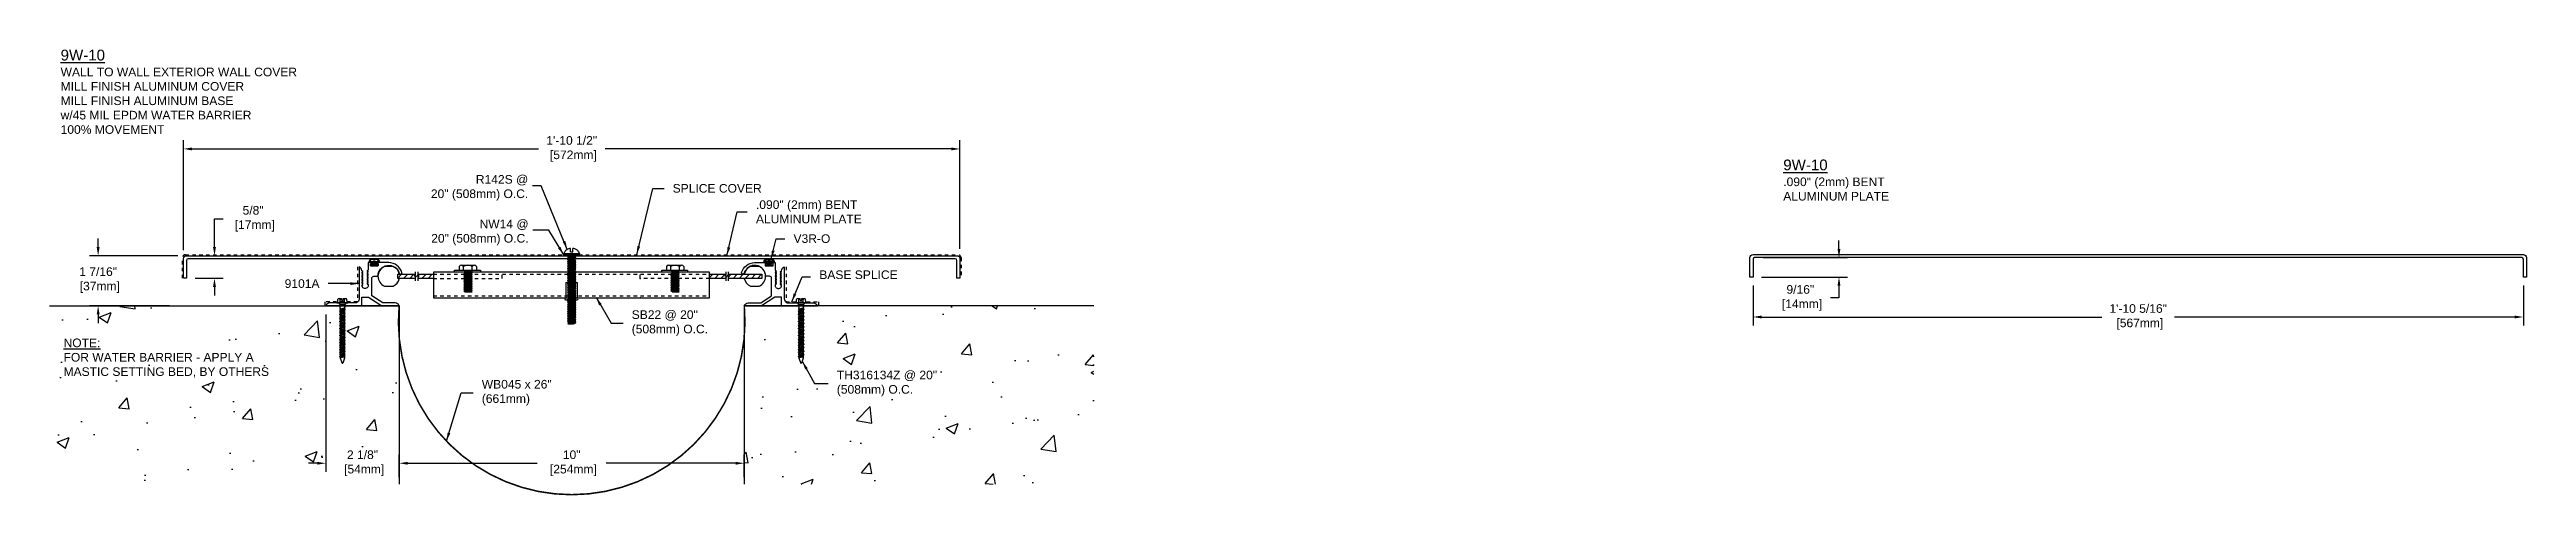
# Model space of a CAD drawing. Header units: inches. Extents: x -2.7 to 69.1, y 1.3 to 14.2.
import ezdxf

# ---------------------------------------------------------------- set-up
doc = ezdxf.new("R2010")
doc.units = ezdxf.units.IN
doc.header["$LTSCALE"] = 0.25
doc.header["$MEASUREMENT"] = 0
doc.linetypes.add('DASHED2', pattern=[0.375, 0.25, -0.125])
doc.linetypes.add('HIDDEN', pattern=[0.375, 0.25, -0.125])
for name, color, linetype in [('ANCHORS', 4, 'Continuous'), ('CONDITIONS', 1, 'Continuous'), ('DIMENSIONS', 3, 'Continuous'), ('FILLERS', 2, 'Continuous'), ('METALS', 7, 'Continuous'), ('TEXT', 2, 'Continuous')]:
    doc.layers.add(name, color=color, linetype=linetype)
doc.styles.add('ARIAL', font='arial.ttf')
doc.dimstyles.new('ARIAL', dxfattribs={"dimtxt": 0.25, "dimasz": 0.25, "dimexe": 0.25, "dimexo": 0.25, "dimgap": 0.25, "dimtad": 0, "dimtih": 1, "dimtoh": 1, "dimdec": 4, "dimzin": 3, "dimdsep": 46, "dimlunit": 4, "dimtxsty": 'ARIAL', "dimcen": 0.25, "dimadec": 0, "dimazin": 0, "dimtfac": 1, "dimtdec": 4, "dimtofl": 0, "dimtmove": 0, "dimatfit": 3, "dimfxl": 0, "dimfrac": 2, "dimtolj": 1, "dimtzin": 0, "dimarcsym": 0})
pattern_1 = [(50, (0, 0.045), (3.5863, -0.31376), [0.375, -4.125]), (355, (0, 0.045), (-0.69376, 3.76096), [0.3, -3.3]), (100.451, (0.299, 0.019), (2.89255, 3.4472), [0.3187, -3.5057]), (46.184, (0, 1.045), (5.3362, -0.8276), [0.5625, -6.1875]), (96.636, (0.4447, 0.976), (4.6733, 4.8706), [0.47805, -5.2586]), (351.184, (0, 1.045), (4.6733, 4.8706), [0.45, -4.95]), (21, (0.5, 0.795), (2.98454, -2.0131), [0.375, -4.125]), (326, (0.5, 0.795), (1.2166, 3.62575), [0.3, -3.3]), (71.451, (0.7487, 0.6272), (4.2011, 1.61265), [0.3187, -3.5057]), (37.5, (0, 0.045), (0.0608, 1.66447), [0, -3.26, 0, -3.35, 0, -3.3125]), (7.5, (0, 0.045), (1.31535, 1.97206), [0, -1.91, 0, -3.185, 0, -1.2625]), (327.5, (-1.115, 0.045), (2.66911, -0.112774), [0, -1.25, 0, -3.9, 0, -5.175]), (317.5, (-1.615, 0.045), (2.91593, 0.50052), [0, -1.625, 0, -2.59, 0, -3.675])]

msp = doc.modelspace()

# ---------------------------------------------------------------- texts
at = {"layer": 'TEXT', "attachment_point": 1, "style": 'ARIAL'}
for s, insert, char_height, width in [('{\\L9W-10\\P\\H0.8x;\\lWALL TO WALL EXTERIOR WALL COVER\\PMILL FINISH ALUMINUM COVER\\PMILL FINISH ALUMINUM BASE\\Pw/45 MIL EPDM WATER BARRIER\\P100% MOVEMENT}', (-2.37912, 14.18415), 0.3125, 10.34375), ('{\\L9W-10\\P\\H0.8x;\\l.090" (2mm) BENT\\PALUMINUM PLATE}', (47.53326, 11.00189), 0.3125, 10.34375), ('{\\H1.333x;\\LNOTE:\\l\\PFOR WATER BARRIER - APPLY A MASTIC SETTING BED, BY OTHERS}', (-2.29455, 5.81433), 0.1875, 6.4645693)]:
    msp.add_mtext(s, dxfattribs=dict(at, insert=insert, char_height=char_height, width=width))
at = {"layer": 'TEXT', "char_height": 0.25, "style": 'ARIAL'}
for s, insert, attachment_point in [('R142S @\\P20" (508mm) O.C.', (11.17041, 10.18095), 6), ('SPLICE COVER', (15.35432, 10.16541), 4), ('.090" (2mm) BENT\\PALUMINUM PLATE', (17.76771, 9.48507), 4), ('\\A1;NW14 @\\P20" (508mm) O.C.', (11.18023, 8.88956), 6), ('V3R-O', (18.85604, 8.70873), 4), ('9101A', (5.12166, 7.40599), 6), ('\\A1;BASE SPLICE', (19.60277, 7.66214), 4), ('SB22 @ 20"\\P(508mm) O.C.', (14.16748, 6.26152), 4), ('WB045 x 26"\\P(661mm)', (9.82343, 4.24526), 4), ('TH316134Z @ 20"\\P(508mm) O.C.', (20.11076, 4.51271), 4)]:
    msp.add_mtext(s, dxfattribs=dict(at, insert=insert, attachment_point=attachment_point))

# ---------------------------------------------------------------- blocks, each defined once
blk = doc.blocks.new('TH-316134')
for p, q in [((-0.157, 0.019), (0.157, 0.019)), ((-0.157, 0), (-0.157, 0.019)), ((-0.157, 0), (0.157, 0)), ((-0.135, 0.029), (-0.129, 0.1)), ((-0.115, 0), (-0.07, -0.045)), ((-0.097, 0.127), (-0.027, 0.127)), ((-0.065, 0.019), (-0.065, 0.1)), ((-0.023, 0.083), (-0.027, 0.127)), ((-0.023, 0.083), (0.023, 0.083)), ((0.023, 0.083), (0.027, 0.127)), ((0.027, 0.127), (0.097, 0.127)), ((0.064, 0.019), (0.064, 0.1)), ((0.115, 0), (0.07, -0.045)), ((0.135, 0.029), (0.129, 0.1)), ((0.157, 0.019), (0.157, 0)), ((-0.086, -0.234), (0.086, -0.184)), ((-0.086, -0.234), (-0.062, -0.221)), ((-0.086, -0.234), (-0.062, -0.247)), ((-0.086, -0.336), (0.086, -0.285)), ((-0.086, -0.336), (-0.062, -0.323)), ((-0.086, -0.336), (-0.062, -0.349)), ((-0.086, -0.437), (0.086, -0.387)), ((-0.086, -0.437), (-0.062, -0.425)), ((-0.086, -0.437), (-0.062, -0.45)), ((-0.086, -0.539), (0.086, -0.488)), ((-0.086, -0.539), (-0.062, -0.526)), ((-0.086, -0.539), (-0.062, -0.552)), ((-0.086, -0.641), (0.086, -0.59)), ((-0.086, -0.641), (-0.062, -0.628)), ((-0.086, -0.641), (-0.062, -0.654)), ((-0.086, -0.742), (0.086, -0.691)), ((-0.074, -0.184), (0.032, -0.147)), ((-0.074, -0.184), (-0.062, -0.177)), ((-0.074, -0.184), (-0.062, -0.19)), ((-0.074, -0.285), (0.074, -0.234)), ((-0.074, -0.285), (-0.062, -0.279)), ((-0.074, -0.285), (-0.062, -0.291)), ((-0.074, -0.387), (0.074, -0.336)), ((-0.074, -0.387), (-0.062, -0.381)), ((-0.074, -0.387), (-0.062, -0.393)), ((-0.074, -0.488), (0.074, -0.437)), ((-0.074, -0.488), (-0.062, -0.482)), ((-0.074, -0.488), (-0.062, -0.494)), ((-0.074, -0.59), (0.074, -0.539)), ((-0.074, -0.59), (-0.062, -0.584)), ((-0.074, -0.59), (-0.062, -0.596)), ((-0.074, -0.691), (0.074, -0.641)), ((-0.074, -0.691), (-0.062, -0.685)), ((-0.074, -0.691), (-0.062, -0.698)), ((-0.07, -0.045), (0.07, -0.045)), ((-0.07, -0.045), (-0.07, -0.112)), ((-0.069, -0.122), (-0.063, -0.148)), ((0.032, -0.147), (-0.062, -0.19)), ((-0.062, -0.177), (0.032, -0.147)), ((-0.062, -0.157), (-0.062, -0.177)), ((0.062, -0.171), (-0.062, -0.221)), ((-0.062, -0.19), (-0.062, -0.221)), ((0.062, -0.197), (-0.062, -0.247)), ((-0.062, -0.279), (0.062, -0.228)), ((0.062, -0.241), (-0.062, -0.291)), ((-0.062, -0.247), (-0.062, -0.279)), ((0.062, -0.272), (-0.062, -0.323)), ((-0.062, -0.291), (-0.062, -0.323)), ((0.062, -0.298), (-0.062, -0.349)), ((-0.062, -0.381), (0.062, -0.33)), ((0.062, -0.342), (-0.062, -0.393)), ((-0.062, -0.349), (-0.062, -0.381)), ((0.062, -0.374), (-0.062, -0.425)), ((-0.062, -0.393), (-0.062, -0.425)), ((0.062, -0.4), (-0.062, -0.45)), ((-0.062, -0.482), (0.062, -0.431)), ((0.062, -0.444), (-0.062, -0.494)), ((-0.062, -0.45), (-0.062, -0.482)), ((0.062, -0.475), (-0.062, -0.526)), ((-0.062, -0.494), (-0.062, -0.526)), ((0.062, -0.501), (-0.062, -0.552)), ((-0.062, -0.584), (0.062, -0.533)), ((0.062, -0.545), (-0.062, -0.596)), ((-0.062, -0.552), (-0.062, -0.584)), ((0.062, -0.577), (-0.062, -0.628)), ((-0.062, -0.596), (-0.062, -0.628)), ((0.062, -0.603), (-0.062, -0.654)), ((-0.062, -0.685), (0.062, -0.634)), ((0.062, -0.647), (-0.062, -0.698)), ((-0.062, -0.654), (-0.062, -0.685)), ((0.062, -0.678), (-0.062, -0.729)), ((-0.062, -0.698), (-0.062, -0.729)), ((0.062, -0.704), (-0.062, -0.755)), ((0.062, -0.157), (0.062, -0.171)), ((0.086, -0.184), (0.062, -0.171)), ((0.086, -0.184), (0.062, -0.197)), ((0.062, -0.197), (0.062, -0.228)), ((0.074, -0.234), (0.062, -0.228)), ((0.074, -0.234), (0.062, -0.241)), ((0.062, -0.241), (0.062, -0.272)), ((0.086, -0.285), (0.062, -0.272)), ((0.086, -0.285), (0.062, -0.298)), ((0.062, -0.298), (0.062, -0.33)), ((0.074, -0.336), (0.062, -0.33)), ((0.074, -0.336), (0.062, -0.342)), ((0.062, -0.342), (0.062, -0.374)), ((0.086, -0.387), (0.062, -0.374)), ((0.086, -0.387), (0.062, -0.4)), ((0.062, -0.4), (0.062, -0.431)), ((0.074, -0.437), (0.062, -0.431)), ((0.074, -0.437), (0.062, -0.444)), ((0.062, -0.444), (0.062, -0.475)), ((0.086, -0.488), (0.062, -0.475)), ((0.086, -0.488), (0.062, -0.501)), ((0.062, -0.501), (0.062, -0.533)), ((0.074, -0.539), (0.062, -0.533)), ((0.074, -0.539), (0.062, -0.545)), ((0.062, -0.545), (0.062, -0.577)), ((0.086, -0.59), (0.062, -0.577)), ((0.086, -0.59), (0.062, -0.603)), ((0.062, -0.603), (0.062, -0.634)), ((0.074, -0.641), (0.062, -0.634)), ((0.074, -0.641), (0.062, -0.647)), ((0.062, -0.647), (0.062, -0.678)), ((0.086, -0.691), (0.062, -0.678)), ((0.086, -0.691), (0.062, -0.704)), ((0.062, -0.704), (0.062, -0.736)), ((0.069, -0.122), (0.063, -0.148)), ((0.07, -0.045), (0.07, -0.112)), ((-0.086, -0.742), (-0.062, -0.729)), ((-0.086, -0.742), (-0.062, -0.755)), ((-0.086, -0.844), (0.086, -0.793)), ((-0.086, -0.844), (-0.062, -0.831)), ((-0.086, -0.844), (-0.062, -0.857)), ((-0.086, -0.945), (0.086, -0.895)), ((-0.086, -0.945), (-0.062, -0.932)), ((-0.086, -0.945), (-0.062, -0.958)), ((-0.086, -1.047), (0.086, -0.996)), ((-0.086, -1.047), (-0.062, -1.034)), ((-0.086, -1.047), (-0.062, -1.06)), ((-0.086, -1.141), (0.086, -1.09)), ((-0.086, -1.141), (-0.062, -1.128)), ((-0.086, -1.141), (-0.062, -1.154)), ((-0.086, -1.242), (0.086, -1.191)), ((-0.086, -1.242), (-0.062, -1.229)), ((-0.086, -1.242), (-0.062, -1.255)), ((-0.086, -1.344), (0.086, -1.293)), ((-0.086, -1.344), (-0.062, -1.331)), ((-0.086, -1.344), (-0.062, -1.357)), ((-0.086, -1.445), (0.086, -1.395)), ((-0.086, -1.445), (-0.062, -1.432)), ((-0.074, -0.793), (0.074, -0.742)), ((-0.074, -0.793), (-0.062, -0.787)), ((-0.074, -0.793), (-0.062, -0.799)), ((-0.074, -0.895), (0.074, -0.844)), ((-0.074, -0.895), (-0.062, -0.888)), ((-0.074, -0.895), (-0.062, -0.901)), ((-0.074, -0.996), (0.074, -0.945)), ((-0.074, -0.996), (-0.062, -0.99)), ((-0.074, -0.996), (-0.062, -1.002)), ((-0.074, -1.09), (0.074, -1.039)), ((-0.074, -1.09), (-0.062, -1.084)), ((-0.074, -1.09), (-0.062, -1.096)), ((-0.074, -1.191), (0.074, -1.141)), ((-0.074, -1.191), (-0.062, -1.185)), ((-0.074, -1.191), (-0.062, -1.198)), ((-0.074, -1.293), (0.074, -1.242)), ((-0.074, -1.293), (-0.062, -1.287)), ((-0.074, -1.293), (-0.062, -1.299)), ((-0.074, -1.395), (0.074, -1.344)), ((-0.074, -1.395), (-0.062, -1.388)), ((-0.074, -1.395), (-0.062, -1.401)), ((-0.062, -0.787), (0.062, -0.736)), ((0.062, -0.748), (-0.062, -0.799)), ((-0.062, -0.755), (-0.062, -0.787)), ((0.062, -0.78), (-0.062, -0.831)), ((-0.062, -0.799), (-0.062, -0.831)), ((0.062, -0.806), (-0.062, -0.857)), ((-0.062, -0.888), (0.062, -0.838)), ((0.062, -0.85), (-0.062, -0.901)), ((-0.062, -0.857), (-0.062, -0.888)), ((0.062, -0.882), (-0.062, -0.932)), ((-0.062, -0.901), (-0.062, -0.932)), ((0.062, -0.907), (-0.062, -0.958)), ((-0.062, -0.99), (0.062, -0.939)), ((0.062, -0.951), (-0.062, -1.002)), ((-0.062, -0.958), (-0.062, -0.99)), ((0.062, -0.983), (-0.062, -1.034)), ((-0.062, -1.002), (-0.062, -1.034)), ((0.062, -1.009), (-0.062, -1.06)), ((-0.062, -1.084), (0.062, -1.033)), ((0.062, -1.045), (-0.062, -1.096)), ((-0.062, -1.052), (-0.062, -1.084)), ((0.062, -1.077), (-0.062, -1.128)), ((-0.062, -1.096), (-0.062, -1.128)), ((0.062, -1.103), (-0.062, -1.154)), ((-0.062, -1.185), (0.062, -1.134)), ((0.062, -1.147), (-0.062, -1.198)), ((-0.062, -1.154), (-0.062, -1.185)), ((0.062, -1.178), (-0.062, -1.229)), ((-0.062, -1.198), (-0.062, -1.229)), ((0.062, -1.204), (-0.062, -1.255)), ((-0.062, -1.287), (0.062, -1.236)), ((0.062, -1.248), (-0.062, -1.299)), ((-0.062, -1.255), (-0.062, -1.287)), ((0.062, -1.28), (-0.062, -1.331)), ((-0.062, -1.299), (-0.062, -1.331)), ((0.062, -1.306), (-0.062, -1.357)), ((-0.062, -1.388), (0.062, -1.338)), ((0.062, -1.35), (-0.062, -1.401)), ((-0.062, -1.357), (-0.062, -1.388)), ((0.062, -1.382), (-0.062, -1.432)), ((-0.062, -1.401), (-0.062, -1.432)), ((0.062, -1.407), (-0.062, -1.458)), ((0.074, -0.742), (0.062, -0.736)), ((0.074, -0.742), (0.062, -0.748)), ((0.062, -0.748), (0.062, -0.78)), ((0.086, -0.793), (0.062, -0.78)), ((0.086, -0.793), (0.062, -0.806)), ((0.062, -0.806), (0.062, -0.838)), ((0.074, -0.844), (0.062, -0.838)), ((0.074, -0.844), (0.062, -0.85)), ((0.062, -0.85), (0.062, -0.882)), ((0.086, -0.895), (0.062, -0.882)), ((0.086, -0.895), (0.062, -0.907)), ((0.062, -0.907), (0.062, -0.939)), ((0.074, -0.945), (0.062, -0.939)), ((0.074, -0.945), (0.062, -0.951)), ((0.062, -0.951), (0.062, -0.983)), ((0.086, -0.996), (0.062, -0.983)), ((0.086, -0.996), (0.062, -1.009)), ((0.062, -1.001), (0.062, -1.033)), ((0.074, -1.039), (0.062, -1.033)), ((0.074, -1.039), (0.062, -1.045)), ((0.062, -1.045), (0.062, -1.077)), ((0.086, -1.09), (0.062, -1.077)), ((0.086, -1.09), (0.062, -1.103)), ((0.062, -1.103), (0.062, -1.134)), ((0.074, -1.141), (0.062, -1.134)), ((0.074, -1.141), (0.062, -1.147)), ((0.062, -1.147), (0.062, -1.178)), ((0.086, -1.191), (0.062, -1.178)), ((0.086, -1.191), (0.062, -1.204)), ((0.062, -1.204), (0.062, -1.236)), ((0.074, -1.242), (0.062, -1.236)), ((0.074, -1.242), (0.062, -1.248)), ((0.062, -1.248), (0.062, -1.28)), ((0.086, -1.293), (0.062, -1.28)), ((0.086, -1.293), (0.062, -1.306)), ((0.062, -1.306), (0.062, -1.338)), ((0.074, -1.344), (0.062, -1.338)), ((0.074, -1.344), (0.062, -1.35)), ((0.062, -1.35), (0.062, -1.382)), ((0.086, -1.395), (0.062, -1.382)), ((0.086, -1.395), (0.062, -1.407)), ((0.062, -1.407), (0.062, -1.439)), ((-0.086, -1.445), (-0.062, -1.458)), ((-0.086, -1.547), (0.086, -1.496)), ((-0.086, -1.547), (-0.062, -1.534)), ((-0.086, -1.547), (-0.062, -1.56)), ((-0.074, -1.496), (0.074, -1.445)), ((-0.074, -1.496), (-0.062, -1.49)), ((-0.074, -1.496), (-0.062, -1.502)), ((-0.062, -1.49), (0.062, -1.439)), ((0.062, -1.451), (-0.062, -1.502)), ((-0.062, -1.458), (-0.062, -1.49)), ((0.062, -1.483), (-0.062, -1.534)), ((-0.062, -1.502), (-0.062, -1.534)), ((0.062, -1.509), (-0.062, -1.56)), ((-0.062, -1.56), (-0.062, -1.586)), ((-0.06, -1.601), (-0.01, -1.744)), ((-0.034, -1.584), (0.062, -1.541)), ((-0.034, -1.584), (0.074, -1.547)), ((0.062, -1.553), (-0.034, -1.584)), ((0.06, -1.601), (0.01, -1.744)), ((0.074, -1.445), (0.062, -1.439)), ((0.074, -1.445), (0.062, -1.451)), ((0.062, -1.451), (0.062, -1.483)), ((0.086, -1.496), (0.062, -1.483)), ((0.086, -1.496), (0.062, -1.509)), ((0.062, -1.509), (0.062, -1.541)), ((0.074, -1.547), (0.062, -1.541)), ((0.074, -1.547), (0.062, -1.553)), ((0.062, -1.553), (0.062, -1.586))]:
    blk.add_line(p, q)
for centre, radius, start, end in [((-0.146, 0.03), 0.0112, 270, 355), ((-0.097, 0.095), 0.0327, 9.28497, 170.71503), ((0, 0.038), 0.0896, 107.42152, 136.04074), ((0, 0.038), 0.0896, 43.95926, 72.57848), ((0.097, 0.095), 0.0327, 9.28497, 170.71503), ((0.146, 0.03), 0.0112, 185, 270), ((-0.023, -0.112), 0.0465, 180, 191.9357), ((-0.109, -0.157), 0.0465, 0, 11.9357), ((0.109, -0.157), 0.0465, 168.0643, 180), ((0.023, -0.112), 0.0465, 348.0643, 0), ((-0.016, -1.586), 0.0465, 180, 199.30575), ((0, -1.739), 0.0106, 204.10008, 335.89992), ((0.016, -1.586), 0.0465, 340.69425, 0)]:
    blk.add_arc(centre, radius, start, end)
blk = doc.blocks.new('TH316134')
blk.add_blockref('TH-316134', (0, 0))
blk = doc.blocks.new('*D3')
at = {"layer": 'Defpoints', "color": 0}
for p in [(1.269, 8.215), (-1.292, 6.765), (1.03, 6.765)]:
    blk.add_point(p, dxfattribs=at)
at = {"layer": 'DIMENSIONS', "color": 0, "lineweight": -2}
for p, q in [((-1.292, 8.465), (-1.292, 8.715)), ((1.019, 8.215), (-1.542, 8.215)), ((0.78, 6.765), (-1.542, 6.765)), ((-1.292, 6.515), (-1.292, 6.265))]:
    blk.add_line(p, q, dxfattribs=at)
at = {"layer": 'DIMENSIONS', "color": 0}
for points in [[(-1.334, 8.465), (-1.25, 8.465), (-1.292, 8.215)], [(-1.334, 6.515), (-1.25, 6.515), (-1.292, 6.765)]]:
    blk.add_solid(points, dxfattribs=at)
at = {"layer": 'DIMENSIONS', "color": 0, "insert": (-1.292, 7.507), "char_height": 0.25, "attachment_point": 5, "style": 'ARIAL'}
blk.add_mtext('\\A1;1 7/16"\\P [37mm]', dxfattribs=at)
blk = doc.blocks.new('*D4')
at = {"layer": 'Defpoints', "color": 0}
for p in [(5.307, 6.765), (7.429, 2.202), (7.429, 1.547)]:
    blk.add_point(p, dxfattribs=at)
at = {"layer": 'DIMENSIONS', "color": 0, "lineweight": -2}
for p, q in [((5.307, 6.515), (5.307, 1.952)), ((5.057, 2.202), (4.807, 2.202)), ((7.429, 1.797), (7.429, 2.452)), ((7.679, 2.202), (7.929, 2.202))]:
    blk.add_line(p, q, dxfattribs=at)
at = {"layer": 'DIMENSIONS', "color": 0}
for points in [[(5.057, 2.243), (5.057, 2.16), (5.307, 2.202)], [(7.679, 2.243), (7.679, 2.16), (7.429, 2.202)]]:
    blk.add_solid(points, dxfattribs=at)
at = {"layer": 'DIMENSIONS', "color": 0, "insert": (6.368, 2.202), "char_height": 0.25, "attachment_point": 5, "style": 'ARIAL'}
blk.add_mtext('\\A1;2 1/8"\\P [54mm]', dxfattribs=at)
blk = doc.blocks.new('*D5')
at = {"layer": 'Defpoints', "color": 0}
for p in [(1.269, 8.215), (1.269, 7.562), (2.079, 7.562)]:
    blk.add_point(p, dxfattribs=at)
at = {"layer": 'DIMENSIONS', "color": 0, "lineweight": -2}
for p, q in [((2.079, 8.465), (2.079, 9.284)), ((2.079, 9.284), (2.329, 9.284)), ((1.519, 8.215), (2.329, 8.215)), ((1.519, 7.562), (2.329, 7.562)), ((2.079, 7.312), (2.079, 7.062))]:
    blk.add_line(p, q, dxfattribs=at)
at = {"layer": 'DIMENSIONS', "color": 0}
for points in [[(2.037, 8.465), (2.12, 8.465), (2.079, 8.215)], [(2.037, 7.312), (2.12, 7.312), (2.079, 7.562)]]:
    blk.add_solid(points, dxfattribs=at)
at = {"layer": 'DIMENSIONS', "color": 0, "insert": (3.198, 9.284), "char_height": 0.25, "attachment_point": 5, "style": 'ARIAL'}
blk.add_mtext('\\A1;5/8"\\P [17mm]', dxfattribs=at)
blk = doc.blocks.new('*D6')
at = {"layer": 'Defpoints', "color": 0}
for p in [(17.429, 2.202), (7.429, 1.547), (17.429, 1.547)]:
    blk.add_point(p, dxfattribs=at)
at = {"layer": 'DIMENSIONS', "color": 0, "lineweight": -2}
for p, q in [((7.429, 1.797), (7.429, 2.452)), ((7.679, 2.202), (11.426, 2.202)), ((17.179, 2.202), (13.432, 2.202)), ((17.429, 1.797), (17.429, 2.452))]:
    blk.add_line(p, q, dxfattribs=at)
at = {"layer": 'DIMENSIONS', "color": 0}
for points in [[(7.679, 2.243), (7.679, 2.16), (7.429, 2.202)], [(17.179, 2.243), (17.179, 2.16), (17.429, 2.202)]]:
    blk.add_solid(points, dxfattribs=at)
at = {"layer": 'DIMENSIONS', "color": 0, "insert": (12.429, 2.202), "char_height": 0.25, "attachment_point": 5, "style": 'ARIAL'}
blk.add_mtext('\\A1;10"\\P [254mm]', dxfattribs=at)
blk = doc.blocks.new('*D7')
at = {"layer": 'Defpoints', "color": 0}
for p in [(23.679, 11.309), (1.179, 8.125), (23.679, 8.16)]:
    blk.add_point(p, dxfattribs=at)
at = {"layer": 'DIMENSIONS', "color": 0, "lineweight": -2}
for p, q in [((1.179, 8.375), (1.179, 11.559)), ((23.679, 8.41), (23.679, 11.559)), ((1.429, 11.309), (11.463, 11.309)), ((23.429, 11.309), (13.396, 11.309))]:
    blk.add_line(p, q, dxfattribs=at)
at = {"layer": 'DIMENSIONS', "color": 0}
for points in [[(1.429, 11.35), (1.429, 11.267), (1.179, 11.309)], [(23.429, 11.35), (23.429, 11.267), (23.679, 11.309)]]:
    blk.add_solid(points, dxfattribs=at)
at = {"layer": 'DIMENSIONS', "color": 0, "insert": (12.429, 11.309), "char_height": 0.25, "attachment_point": 5, "style": 'ARIAL'}
blk.add_mtext('\\A1;1\'-10 1/2"\\P [572mm]', dxfattribs=at)
blk = doc.blocks.new('9101a')
blk.add_lwpolyline([(-0.925, 0.836), (-0.897, 0.822), (-0.925, 0.807), (-0.925, 0.795), (-0.897, 0.78), (-0.925, 0.766), (-0.925, 0.753), (-0.897, 0.739), (-0.925, 0.724), (-0.925, 0.711), (-0.897, 0.697), (-0.925, 0.682), (-0.925, 0.67), (-0.897, 0.655), (-0.925, 0.641), (-0.925, 0.628), (-0.895, 0.613, -1.093785), (-1.08, 0.591), (-1.049, 0.607), (-1.049, 0.62), (-1.077, 0.634), (-1.049, 0.649), (-1.049, 0.661), (-1.077, 0.676), (-1.049, 0.691), (-1.049, 0.703), (-1.077, 0.718), (-1.049, 0.732), (-1.049, 0.745), (-1.077, 0.759), (-1.049, 0.774), (-1.049, 0.786), (-1.077, 0.801), (-1.049, 0.816), (-1.049, 0.828), (-1.077, 0.843), (-1.049, 0.857), (-1.049, 0.87), (-1.077, 0.884), (-1.049, 0.899), (-1.049, 0.911), (-1.077, 0.926), (-1.049, 0.941), (-1.049, 0.953), (-1.077, 0.968), (-1.049, 0.982), (-1.049, 0.995), (-1.08, 1.011, 0.304337), (-1.16, 1.125), (-1.16, 0.205, -0.414214), (-1.285, 0.08), (-2.006, 0.08, 0.310805), (-2.123, 0), (-1.08, 0), (-1.08, 0.25), (-0.89, 0.25), (-0.5, 0), (0, 0, 0.306943), (-0.115, 0.08), (-0.477, 0.08), (-0.793, 0.283), (-0.793, 0.792, -0.414214), (-0.731, 0.854), (-0.616, 0.854, -0.865696), (0.001, 0.944, 1), (0.078, 0.966, 0.330951), (-0.301, 1.25), (-0.658, 1.25), (-0.658, 1.22), (-0.608, 1.22), (-0.608, 1.152), (-0.833, 1.152), (-0.833, 1.22), (-0.783, 1.22), (-0.783, 1.25), (-0.893, 1.25), (-0.893, 1.032), (-0.925, 1.016), (-0.925, 1.003), (-0.897, 0.989), (-0.925, 0.974), (-0.925, 0.961), (-0.897, 0.947), (-0.925, 0.932), (-0.925, 0.92), (-0.897, 0.905), (-0.925, 0.891), (-0.925, 0.878), (-0.897, 0.864), (-0.925, 0.849)], format="xyb", close=True)
blk = doc.blocks.new('RIVNUT')
for p, q in [((-0.143, 0.381), (-0.143, -0.063)), ((-0.143, 0.381), (0.189, 0.381)), ((0.189, 0.381), (0.189, -0.063)), ((-0.144, -0.119), (0.191, -0.119)), ((-0.143, -0.063), (0.189, -0.063))]:
    blk.add_line(p, q)
for centre, start, end in [((-0.143, -0.091), 90, 267.037), ((0.189, -0.091), 272.963, 90)]:
    blk.add_arc(centre, 0.028, start, end)
blk = doc.blocks.new('NW14')
blk.add_hatch(color=256).paths.add_polyline_path([(0.2325, -0.03), (0.2325, 0), (-0.2325, 0), (-0.2325, -0.03)])
blk.add_lwpolyline([(-0.2325, -0.03), (0.2325, -0.03), (0.2325, 0), (-0.2325, 0)], close=True)
blk = doc.blocks.new('H1458S')
for p, q in [((-0.25, 0.104), (-0.25, 0)), ((-0.25, 0), (0.25, 0)), ((-0.188, 0.144), (0.187, 0.144)), ((-0.125, 0), (-0.125, 0.104)), ((-0.119, 0), (-0.085, -0.02)), ((-0.085, -0.02), (0.048, 0)), ((0.125, 0), (0.125, 0.104)), ((0.25, 0.104), (0.25, 0)), ((-0.119, -0.05), (0.119, -0.025)), ((-0.119, -0.05), (-0.085, -0.03)), ((-0.119, -0.05), (-0.085, -0.07)), ((-0.119, -0.1), (0.119, -0.075)), ((-0.119, -0.1), (-0.085, -0.08)), ((-0.119, -0.1), (-0.085, -0.12)), ((-0.119, -0.15), (0.119, -0.125)), ((-0.119, -0.15), (-0.085, -0.13)), ((-0.119, -0.15), (-0.085, -0.17)), ((-0.119, -0.2), (0.119, -0.175)), ((-0.119, -0.2), (-0.085, -0.18)), ((-0.119, -0.2), (-0.085, -0.22)), ((-0.119, -0.25), (0.119, -0.225)), ((-0.119, -0.25), (-0.085, -0.23)), ((-0.119, -0.25), (-0.085, -0.27)), ((-0.119, -0.3), (0.119, -0.275)), ((-0.119, -0.3), (-0.085, -0.28)), ((-0.119, -0.3), (-0.085, -0.32)), ((-0.119, -0.35), (0.119, -0.325)), ((-0.119, -0.35), (-0.085, -0.33)), ((-0.119, -0.35), (-0.085, -0.37)), ((-0.119, -0.4), (0.119, -0.375)), ((-0.119, -0.4), (-0.085, -0.38)), ((-0.119, -0.4), (-0.085, -0.42)), ((-0.119, -0.45), (0.119, -0.425)), ((-0.119, -0.45), (-0.085, -0.43)), ((-0.119, -0.45), (-0.085, -0.47)), ((-0.119, -0.5), (0.119, -0.475)), ((-0.119, -0.5), (-0.085, -0.48)), ((-0.119, -0.5), (-0.085, -0.52)), ((-0.119, -0.55), (0.119, -0.525)), ((-0.119, -0.55), (-0.085, -0.53)), ((-0.119, -0.55), (-0.085, -0.57)), ((-0.119, -0.6), (0.119, -0.575)), ((-0.119, -0.6), (-0.085, -0.58)), ((-0.119, -0.6), (-0.085, -0.62)), ((-0.085, -0.03), (0.085, -0.005)), ((-0.085, -0.02), (-0.085, -0.03)), ((-0.085, -0.07), (0.085, -0.045)), ((-0.085, -0.08), (0.085, -0.055)), ((-0.085, -0.07), (-0.085, -0.08)), ((-0.085, -0.12), (0.085, -0.095)), ((-0.085, -0.13), (0.085, -0.105)), ((-0.085, -0.12), (-0.085, -0.13)), ((-0.085, -0.17), (0.085, -0.145)), ((-0.085, -0.18), (0.085, -0.155)), ((-0.085, -0.17), (-0.085, -0.18)), ((-0.085, -0.22), (0.085, -0.195)), ((-0.085, -0.23), (0.085, -0.205)), ((-0.085, -0.22), (-0.085, -0.23)), ((-0.085, -0.27), (0.085, -0.245)), ((-0.085, -0.28), (0.085, -0.255)), ((-0.085, -0.27), (-0.085, -0.28)), ((-0.085, -0.32), (0.085, -0.295)), ((-0.085, -0.33), (0.085, -0.305)), ((-0.085, -0.32), (-0.085, -0.33)), ((-0.085, -0.37), (0.085, -0.345)), ((-0.085, -0.38), (0.085, -0.355)), ((-0.085, -0.37), (-0.085, -0.38)), ((-0.085, -0.42), (0.085, -0.395)), ((-0.085, -0.43), (0.085, -0.405)), ((-0.085, -0.42), (-0.085, -0.43)), ((-0.085, -0.47), (0.085, -0.445)), ((-0.085, -0.48), (0.085, -0.455)), ((-0.085, -0.47), (-0.085, -0.48)), ((-0.085, -0.52), (0.085, -0.495)), ((-0.085, -0.53), (0.085, -0.505)), ((-0.085, -0.52), (-0.085, -0.53)), ((-0.085, -0.57), (0.085, -0.545)), ((-0.085, -0.58), (0.085, -0.555)), ((-0.085, -0.57), (-0.085, -0.58)), ((-0.085, -0.62), (0.085, -0.595)), ((-0.085, -0.62), (-0.085, -0.625)), ((-0.085, -0.625), (0.119, -0.625)), ((-0.048, -0.625), (0.085, -0.605)), ((0.094, 0), (0.085, -0.005)), ((0.119, -0.025), (0.085, -0.005)), ((0.119, -0.025), (0.085, -0.045)), ((0.085, -0.045), (0.085, -0.055)), ((0.119, -0.075), (0.085, -0.055)), ((0.119, -0.075), (0.085, -0.095)), ((0.085, -0.095), (0.085, -0.105)), ((0.119, -0.125), (0.085, -0.105)), ((0.119, -0.125), (0.085, -0.145)), ((0.085, -0.145), (0.085, -0.155)), ((0.119, -0.175), (0.085, -0.155)), ((0.119, -0.175), (0.085, -0.195)), ((0.085, -0.195), (0.085, -0.205)), ((0.119, -0.225), (0.085, -0.205)), ((0.119, -0.225), (0.085, -0.245)), ((0.085, -0.245), (0.085, -0.255)), ((0.119, -0.275), (0.085, -0.255)), ((0.119, -0.275), (0.085, -0.295)), ((0.085, -0.295), (0.085, -0.305)), ((0.119, -0.325), (0.085, -0.305)), ((0.119, -0.325), (0.085, -0.345)), ((0.085, -0.345), (0.085, -0.355)), ((0.119, -0.375), (0.085, -0.355)), ((0.119, -0.375), (0.085, -0.395)), ((0.085, -0.395), (0.085, -0.405)), ((0.119, -0.425), (0.085, -0.405)), ((0.119, -0.425), (0.085, -0.445)), ((0.085, -0.445), (0.085, -0.455)), ((0.119, -0.475), (0.085, -0.455)), ((0.119, -0.475), (0.085, -0.495)), ((0.085, -0.495), (0.085, -0.505)), ((0.119, -0.525), (0.085, -0.505)), ((0.119, -0.525), (0.085, -0.545)), ((0.085, -0.545), (0.085, -0.555)), ((0.119, -0.575), (0.085, -0.555)), ((0.119, -0.575), (0.085, -0.595)), ((0.085, -0.595), (0.085, -0.605)), ((0.119, -0.625), (0.085, -0.605))]:
    blk.add_line(p, q)
for centre, radius, start, end in [((-0.188, 0.075), 0.0688, 24.76151, 155.23849), ((0, -0.071), 0.215, 54.51066, 125.48934), ((0.187, 0.075), 0.0688, 24.76151, 155.23849)]:
    blk.add_arc(centre, radius, start, end)
blk = doc.blocks.new('SB22')
at = {"layer": 'METALS'}
h = blk.add_hatch(dxfattribs=at)
h.set_pattern_fill('ANSI31', color=256, style=0)
h.paths.add_polyline_path([(8.422, 7.559), (8.422, 7.679), (7.968, 7.679), (7.968, 7.649), (7.939, 7.63), (7.997, 7.608), (7.968, 7.589), (7.968, 7.559)])
h.paths.add_polyline_path([(7.869, 7.63), (7.898, 7.649), (7.898, 7.679), (7.391, 7.679), (7.391, 7.559), (7.898, 7.559), (7.898, 7.589), (7.927, 7.608)])
h = blk.add_hatch(dxfattribs=at)
h.set_pattern_fill('ANSI31', color=256, style=0)
h.paths.add_polyline_path([(17.939, 7.559), (17.939, 7.679), (16.964, 7.679), (16.964, 7.649), (16.935, 7.63), (16.993, 7.608), (16.964, 7.589), (16.964, 7.559)])
h.paths.add_polyline_path([(16.421, 7.679), (16.421, 7.559), (16.894, 7.559), (16.894, 7.589), (16.923, 7.608), (16.865, 7.63), (16.894, 7.649), (16.894, 7.679)])
blk.add_line((8.422, 6.992), (14.421, 6.992))
for points in [[(7.432, 7.545), (7.391, 7.559), (7.391, 7.679), (7.432, 7.694, 0.233897), (7.254, 7.906), (7.004, 7.906, 0.654654), (7.004, 7.333), (7.254, 7.333, 0.233897)], [(17.939, 7.559), (17.428, 7.559, 0.246328), (17.609, 7.333), (17.859, 7.333, 0.654654), (17.859, 7.906), (17.609, 7.906, 0.246328), (17.428, 7.679), (17.939, 7.679)]]:
    blk.add_lwpolyline(points, format="xyb", close=True)
for points in [[(7.898, 7.749), (7.898, 7.649), (7.869, 7.63), (7.927, 7.608), (7.898, 7.589), (7.898, 7.489)], [(7.968, 7.749), (7.968, 7.649), (7.939, 7.63), (7.997, 7.608), (7.968, 7.589), (7.968, 7.489)], [(16.894, 7.749), (16.894, 7.649), (16.865, 7.63), (16.923, 7.608), (16.894, 7.589), (16.894, 7.489)], [(16.964, 7.749), (16.964, 7.649), (16.935, 7.63), (16.993, 7.608), (16.964, 7.589), (16.964, 7.489)]]:
    blk.add_lwpolyline(points)
for points in [[(9.037, 7.742), (9.037, 7.794), (9.787, 7.794), (9.787, 7.742)], [(15.039, 7.742), (15.039, 7.794), (15.789, 7.794), (15.789, 7.742)]]:
    blk.add_lwpolyline(points, close=True)
at = {"layer": 'METALS', "linetype": 'HIDDEN'}
for p, q in [((8.422, 7.679), (16.421, 7.679)), ((8.422, 7.053), (16.421, 7.053))]:
    blk.add_line(p, q, dxfattribs=at)
at = {"layer": 'METALS'}
blk.add_line((16.421, 7.559), (16.421, 7.679), dxfattribs=at)
for points in [[(7.898, 7.559), (7.391, 7.559), (7.391, 7.679), (7.898, 7.679)], [(7.968, 7.679), (8.422, 7.679), (8.422, 7.559), (7.968, 7.559)], [(16.894, 7.559), (16.421, 7.559), (16.421, 7.679), (16.894, 7.679)], [(16.964, 7.679), (17.939, 7.679)], [(17.939, 7.559), (16.964, 7.559)]]:
    blk.add_lwpolyline(points, dxfattribs=at)
blk.add_lwpolyline([(8.422, 6.992), (16.421, 6.992), (16.421, 7.742), (8.422, 7.742)], close=True, dxfattribs=at)
at = {"layer": 'METALS', "linetype": 'HIDDEN'}
for points in [[(8.422, 7.559), (10.413, 7.559), (10.413, 7.679)], [(16.421, 7.559), (14.417, 7.559), (14.417, 7.679)]]:
    blk.add_lwpolyline(points, dxfattribs=at)
blk.add_point((14.417, 7.559), dxfattribs=at)
at = {"layer": 'ANCHORS'}
for p in [(9.422, 7.794), (15.424, 7.794)]:
    blk.add_blockref('H1458S', p, dxfattribs=at)
blk = doc.blocks.new('WB045')
at = {"layer": 'FILLERS', "const_width": 0.045}
for points in [[(5.307, 6.765), (7.449, 6.765)], [(17.41, 6.765), (19.552, 6.765)]]:
    blk.add_lwpolyline(points, dxfattribs=at)
blk.add_lwpolyline([(7.429, 6.765, 1.094849), (17.429, 6.765)], format="xyb", dxfattribs=at)
blk = doc.blocks.new('*D14')
at = {"layer": 'Defpoints', "color": 0}
for p in [(46.657, 7.597), (68.977, 7.597), (68.977, 6.439)]:
    blk.add_point(p, dxfattribs=at)
at = {"layer": 'DIMENSIONS', "color": 0, "lineweight": -2}
for p, q in [((46.657, 7.347), (46.657, 6.189)), ((68.977, 7.347), (68.977, 6.189)), ((46.907, 6.439), (56.761, 6.439)), ((68.727, 6.439), (58.873, 6.439))]:
    blk.add_line(p, q, dxfattribs=at)
at = {"layer": 'DIMENSIONS', "color": 0}
for points in [[(46.907, 6.48), (46.907, 6.397), (46.657, 6.439)], [(68.727, 6.48), (68.727, 6.397), (68.977, 6.439)]]:
    blk.add_solid(points, dxfattribs=at)
at = {"layer": 'DIMENSIONS', "color": 0, "insert": (57.817, 6.439), "char_height": 0.25, "attachment_point": 5, "style": 'ARIAL'}
blk.add_mtext('\\A1;1\'-10 5/16"\\P [567mm]', dxfattribs=at)
blk = doc.blocks.new('*D15')
at = {"layer": 'Defpoints', "color": 0}
for p in [(46.702, 8.16), (46.657, 7.597), (49.148, 7.597)]:
    blk.add_point(p, dxfattribs=at)
at = {"layer": 'DIMENSIONS', "color": 0, "lineweight": -2}
for p, q in [((49.148, 8.41), (49.148, 8.66)), ((46.952, 8.16), (49.398, 8.16)), ((46.907, 7.597), (49.398, 7.597)), ((49.148, 7.347), (49.148, 6.992)), ((49.148, 6.992), (48.898, 6.992))]:
    blk.add_line(p, q, dxfattribs=at)
at = {"layer": 'DIMENSIONS', "color": 0}
for points in [[(49.106, 8.41), (49.189, 8.41), (49.148, 8.16)], [(49.106, 7.347), (49.189, 7.347), (49.148, 7.597)]]:
    blk.add_solid(points, dxfattribs=at)
at = {"layer": 'DIMENSIONS', "color": 0, "insert": (48.028, 6.992), "char_height": 0.25, "attachment_point": 5, "style": 'ARIAL'}
blk.add_mtext('\\A1;9/16"\\P [14mm]', dxfattribs=at)
blk = doc.blocks.new('V3R')
h = blk.add_hatch(color=256)
h.paths.add_polyline_path([(16.202, 8.027), (16.3, 8.027, 0.622111), (16.159, 8.11, -0.142696), (16.141, 8.11, 0.622111), (16, 8.027), (16.097, 8.027), (16.097, 7.952), (16.042, 7.952), (16.042, 7.917), (16.257, 7.917), (16.257, 7.952), (16.202, 7.952)])
h.paths.add_polyline_path([(16.025, 8.052, -0.564406), (16.139, 8.086, 0.17356), (16.16, 8.086, -0.564406), (16.275, 8.052)], flags=16)
for points in [[(16.257, 7.917), (16.042, 7.917), (16.042, 7.952), (16.097, 7.952), (16.097, 8.027), (16, 8.027, -0.622111), (16.141, 8.11, 0.142696), (16.159, 8.11, -0.622111), (16.3, 8.027), (16.202, 8.027), (16.202, 7.952), (16.257, 7.952)], [(16.139, 8.086, 0.17356), (16.16, 8.086, -0.564406), (16.275, 8.052), (16.025, 8.052, -0.564406)]]:
    blk.add_lwpolyline(points, format="xyb", close=True)
blk = doc.blocks.new('R142')
for p, q in [((-0.226, 0.031), (0.226, 0.031)), ((-0.226, 0.031), (-0.22, 0)), ((-0.22, 0), (0.22, 0)), ((-0.085, 0), (-0.085, -0.03)), ((-0.034, 0.082), (-0.034, 0.182)), ((-0.034, 0.082), (0.034, 0.082)), ((0.034, 0.082), (0.034, 0.182)), ((0.085, 0), (0.085, -0.005)), ((0.226, 0.031), (0.22, 0)), ((-0.119, -0.05), (0.119, -0.025)), ((-0.119, -0.05), (-0.085, -0.03)), ((-0.119, -0.05), (-0.085, -0.07)), ((-0.119, -0.1), (0.119, -0.075)), ((-0.119, -0.1), (-0.085, -0.08)), ((-0.119, -0.1), (-0.085, -0.12)), ((-0.119, -0.15), (0.119, -0.125)), ((-0.119, -0.15), (-0.085, -0.13)), ((-0.119, -0.15), (-0.085, -0.17)), ((-0.119, -0.2), (0.119, -0.175)), ((-0.119, -0.2), (-0.085, -0.18)), ((-0.119, -0.2), (-0.085, -0.22)), ((-0.119, -0.25), (0.119, -0.225)), ((-0.119, -0.25), (-0.085, -0.23)), ((-0.119, -0.25), (-0.085, -0.27)), ((-0.119, -0.3), (0.119, -0.275)), ((-0.119, -0.3), (-0.085, -0.28)), ((-0.119, -0.3), (-0.085, -0.32)), ((-0.119, -0.35), (0.119, -0.325)), ((-0.119, -0.35), (-0.085, -0.33)), ((-0.119, -0.35), (-0.085, -0.37)), ((-0.119, -0.4), (0.119, -0.375)), ((-0.119, -0.4), (-0.085, -0.38)), ((-0.119, -0.4), (-0.085, -0.42)), ((-0.119, -0.45), (0.119, -0.425)), ((-0.119, -0.45), (-0.085, -0.43)), ((-0.119, -0.45), (-0.085, -0.47)), ((-0.119, -0.5), (0.119, -0.475)), ((-0.119, -0.5), (-0.085, -0.48)), ((-0.119, -0.5), (-0.085, -0.52)), ((-0.119, -0.55), (0.119, -0.525)), ((-0.119, -0.55), (-0.085, -0.53)), ((-0.119, -0.55), (-0.085, -0.57)), ((-0.119, -0.6), (0.119, -0.575)), ((-0.119, -0.6), (-0.085, -0.58)), ((-0.119, -0.6), (-0.085, -0.62)), ((-0.119, -0.65), (0.119, -0.625)), ((-0.119, -0.65), (-0.085, -0.63)), ((-0.119, -0.65), (-0.085, -0.67)), ((-0.119, -0.7), (0.119, -0.675)), ((-0.119, -0.7), (-0.085, -0.68)), ((-0.119, -0.7), (-0.085, -0.72)), ((-0.085, -0.03), (0.085, -0.005)), ((-0.085, -0.07), (0.085, -0.045)), ((-0.085, -0.08), (0.085, -0.055)), ((-0.085, -0.07), (-0.085, -0.08)), ((-0.085, -0.12), (0.085, -0.095)), ((-0.085, -0.13), (0.085, -0.105)), ((-0.085, -0.12), (-0.085, -0.13)), ((-0.085, -0.17), (0.085, -0.145)), ((-0.085, -0.18), (0.085, -0.155)), ((-0.085, -0.17), (-0.085, -0.18)), ((-0.085, -0.22), (0.085, -0.195)), ((-0.085, -0.23), (0.085, -0.205)), ((-0.085, -0.22), (-0.085, -0.23)), ((-0.085, -0.27), (0.085, -0.245)), ((-0.085, -0.28), (0.085, -0.255)), ((-0.085, -0.27), (-0.085, -0.28)), ((-0.085, -0.32), (0.085, -0.295)), ((-0.085, -0.33), (0.085, -0.305)), ((-0.085, -0.32), (-0.085, -0.33)), ((-0.085, -0.37), (0.085, -0.345)), ((-0.085, -0.38), (0.085, -0.355)), ((-0.085, -0.37), (-0.085, -0.38)), ((-0.085, -0.42), (0.085, -0.395)), ((-0.085, -0.43), (0.085, -0.405)), ((-0.085, -0.42), (-0.085, -0.43)), ((-0.085, -0.47), (0.085, -0.445)), ((-0.085, -0.48), (0.085, -0.455)), ((-0.085, -0.47), (-0.085, -0.48)), ((-0.085, -0.52), (0.085, -0.495)), ((-0.085, -0.53), (0.085, -0.505)), ((-0.085, -0.52), (-0.085, -0.53)), ((-0.085, -0.57), (0.085, -0.545)), ((-0.085, -0.58), (0.085, -0.555)), ((-0.085, -0.57), (-0.085, -0.58)), ((-0.085, -0.62), (0.085, -0.595)), ((-0.085, -0.63), (0.085, -0.605)), ((-0.085, -0.62), (-0.085, -0.63)), ((-0.085, -0.67), (0.085, -0.645)), ((-0.085, -0.68), (0.085, -0.655)), ((-0.085, -0.67), (-0.085, -0.68)), ((-0.085, -0.72), (0.085, -0.695)), ((-0.085, -0.73), (0.085, -0.705)), ((0.119, -0.025), (0.085, -0.005)), ((0.119, -0.025), (0.085, -0.045)), ((0.085, -0.045), (0.085, -0.055)), ((0.119, -0.075), (0.085, -0.055)), ((0.119, -0.075), (0.085, -0.095)), ((0.085, -0.095), (0.085, -0.105)), ((0.119, -0.125), (0.085, -0.105)), ((0.119, -0.125), (0.085, -0.145)), ((0.085, -0.145), (0.085, -0.155)), ((0.119, -0.175), (0.085, -0.155)), ((0.119, -0.175), (0.085, -0.195)), ((0.085, -0.195), (0.085, -0.205)), ((0.119, -0.225), (0.085, -0.205)), ((0.119, -0.225), (0.085, -0.245)), ((0.085, -0.245), (0.085, -0.255)), ((0.119, -0.275), (0.085, -0.255)), ((0.119, -0.275), (0.085, -0.295)), ((0.085, -0.295), (0.085, -0.305)), ((0.119, -0.325), (0.085, -0.305)), ((0.119, -0.325), (0.085, -0.345)), ((0.085, -0.345), (0.085, -0.355)), ((0.119, -0.375), (0.085, -0.355)), ((0.119, -0.375), (0.085, -0.395)), ((0.085, -0.395), (0.085, -0.405)), ((0.119, -0.425), (0.085, -0.405)), ((0.119, -0.425), (0.085, -0.445)), ((0.085, -0.445), (0.085, -0.455)), ((0.119, -0.475), (0.085, -0.455)), ((0.119, -0.475), (0.085, -0.495)), ((0.085, -0.495), (0.085, -0.505)), ((0.119, -0.525), (0.085, -0.505)), ((0.119, -0.525), (0.085, -0.545)), ((0.085, -0.545), (0.085, -0.555)), ((0.119, -0.575), (0.085, -0.555)), ((0.119, -0.575), (0.085, -0.595)), ((0.085, -0.595), (0.085, -0.605)), ((0.119, -0.625), (0.085, -0.605)), ((0.119, -0.625), (0.085, -0.645)), ((0.085, -0.645), (0.085, -0.655)), ((0.119, -0.675), (0.085, -0.655)), ((0.119, -0.675), (0.085, -0.695)), ((0.085, -0.695), (0.085, -0.705)), ((0.119, -0.725), (0.085, -0.705)), ((-0.119, -0.75), (0.119, -0.725)), ((-0.119, -0.75), (-0.085, -0.73)), ((-0.119, -0.75), (-0.085, -0.77)), ((-0.119, -0.8), (0.119, -0.775)), ((-0.119, -0.8), (-0.085, -0.78)), ((-0.119, -0.8), (-0.085, -0.82)), ((-0.119, -0.85), (0.119, -0.825)), ((-0.119, -0.85), (-0.085, -0.83)), ((-0.119, -0.85), (-0.085, -0.87)), ((-0.119, -0.9), (0.119, -0.875)), ((-0.119, -0.9), (-0.085, -0.88)), ((-0.119, -0.9), (-0.085, -0.92)), ((-0.119, -0.95), (0.119, -0.925)), ((-0.119, -0.95), (-0.085, -0.93)), ((-0.119, -0.95), (-0.085, -0.97)), ((-0.119, -1), (0.119, -0.975)), ((-0.119, -1), (-0.085, -0.98)), ((-0.119, -1), (-0.085, -1.02)), ((-0.119, -1.05), (0.119, -1.025)), ((-0.119, -1.05), (-0.085, -1.03)), ((-0.119, -1.05), (-0.085, -1.07)), ((-0.119, -1.1), (0.119, -1.075)), ((-0.119, -1.1), (-0.085, -1.08)), ((-0.119, -1.1), (-0.085, -1.12)), ((-0.119, -1.15), (0.119, -1.125)), ((-0.119, -1.15), (-0.085, -1.13)), ((-0.119, -1.15), (-0.085, -1.17)), ((-0.119, -1.2), (0.119, -1.175)), ((-0.119, -1.2), (-0.085, -1.18)), ((-0.119, -1.2), (-0.085, -1.22)), ((-0.119, -1.25), (0.119, -1.225)), ((-0.119, -1.25), (-0.085, -1.23)), ((-0.119, -1.25), (-0.085, -1.27)), ((-0.119, -1.3), (0.119, -1.275)), ((-0.119, -1.3), (-0.085, -1.28)), ((-0.119, -1.3), (-0.085, -1.32)), ((-0.119, -1.35), (0.119, -1.325)), ((-0.119, -1.35), (-0.085, -1.33)), ((-0.119, -1.35), (-0.085, -1.37)), ((-0.119, -1.4), (0.119, -1.375)), ((-0.119, -1.4), (-0.085, -1.38)), ((-0.119, -1.4), (-0.085, -1.42)), ((-0.119, -1.45), (0.119, -1.425)), ((-0.119, -1.45), (-0.085, -1.43)), ((-0.085, -0.72), (-0.085, -0.73)), ((-0.085, -0.77), (0.085, -0.745)), ((-0.085, -0.78), (0.085, -0.755)), ((-0.085, -0.77), (-0.085, -0.78)), ((-0.085, -0.82), (0.085, -0.795)), ((-0.085, -0.83), (0.085, -0.805)), ((-0.085, -0.82), (-0.085, -0.83)), ((-0.085, -0.87), (0.085, -0.845)), ((-0.085, -0.88), (0.085, -0.855)), ((-0.085, -0.87), (-0.085, -0.88)), ((-0.085, -0.92), (0.085, -0.895)), ((-0.085, -0.93), (0.085, -0.905)), ((-0.085, -0.92), (-0.085, -0.93)), ((-0.085, -0.97), (0.085, -0.945)), ((-0.085, -0.98), (0.085, -0.955)), ((-0.085, -0.97), (-0.085, -0.98)), ((-0.085, -1.02), (0.085, -0.995)), ((-0.085, -1.03), (0.085, -1.005)), ((-0.085, -1.02), (-0.085, -1.03)), ((-0.085, -1.07), (0.085, -1.045)), ((-0.085, -1.08), (0.085, -1.055)), ((-0.085, -1.07), (-0.085, -1.08)), ((-0.085, -1.12), (0.085, -1.095)), ((-0.085, -1.13), (0.085, -1.105)), ((-0.085, -1.12), (-0.085, -1.13)), ((-0.085, -1.17), (0.085, -1.145)), ((-0.085, -1.18), (0.085, -1.155)), ((-0.085, -1.17), (-0.085, -1.18)), ((-0.085, -1.22), (0.085, -1.195)), ((-0.085, -1.23), (0.085, -1.205)), ((-0.085, -1.22), (-0.085, -1.23)), ((-0.085, -1.27), (0.085, -1.245)), ((-0.085, -1.28), (0.085, -1.255)), ((-0.085, -1.27), (-0.085, -1.28)), ((-0.085, -1.32), (0.085, -1.295)), ((-0.085, -1.33), (0.085, -1.305)), ((-0.085, -1.32), (-0.085, -1.33)), ((-0.085, -1.37), (0.085, -1.345)), ((-0.085, -1.38), (0.085, -1.355)), ((-0.085, -1.37), (-0.085, -1.38)), ((-0.085, -1.42), (0.085, -1.395)), ((-0.085, -1.43), (0.085, -1.405)), ((-0.085, -1.42), (-0.085, -1.43)), ((0.119, -0.725), (0.085, -0.745)), ((0.085, -0.745), (0.085, -0.755)), ((0.119, -0.775), (0.085, -0.755)), ((0.119, -0.775), (0.085, -0.795)), ((0.085, -0.795), (0.085, -0.805)), ((0.119, -0.825), (0.085, -0.805)), ((0.119, -0.825), (0.085, -0.845)), ((0.085, -0.845), (0.085, -0.855)), ((0.119, -0.875), (0.085, -0.855)), ((0.119, -0.875), (0.085, -0.895)), ((0.085, -0.895), (0.085, -0.905)), ((0.119, -0.925), (0.085, -0.905)), ((0.119, -0.925), (0.085, -0.945)), ((0.085, -0.945), (0.085, -0.955)), ((0.119, -0.975), (0.085, -0.955)), ((0.119, -0.975), (0.085, -0.995)), ((0.085, -0.995), (0.085, -1.005)), ((0.119, -1.025), (0.085, -1.005)), ((0.119, -1.025), (0.085, -1.045)), ((0.085, -1.045), (0.085, -1.055)), ((0.119, -1.075), (0.085, -1.055)), ((0.119, -1.075), (0.085, -1.095)), ((0.085, -1.095), (0.085, -1.105)), ((0.119, -1.125), (0.085, -1.105)), ((0.119, -1.125), (0.085, -1.145)), ((0.085, -1.145), (0.085, -1.155)), ((0.119, -1.175), (0.085, -1.155)), ((0.119, -1.175), (0.085, -1.195)), ((0.085, -1.195), (0.085, -1.205)), ((0.119, -1.225), (0.085, -1.205)), ((0.119, -1.225), (0.085, -1.245)), ((0.085, -1.245), (0.085, -1.255)), ((0.119, -1.275), (0.085, -1.255)), ((0.119, -1.275), (0.085, -1.295)), ((0.085, -1.295), (0.085, -1.305)), ((0.119, -1.325), (0.085, -1.305)), ((0.119, -1.325), (0.085, -1.345)), ((0.085, -1.345), (0.085, -1.355)), ((0.119, -1.375), (0.085, -1.355)), ((0.119, -1.375), (0.085, -1.395)), ((0.085, -1.395), (0.085, -1.405)), ((0.119, -1.425), (0.085, -1.405)), ((0.119, -1.425), (0.085, -1.445)), ((-0.119, -1.45), (-0.085, -1.47)), ((-0.119, -1.5), (0.119, -1.475)), ((-0.119, -1.5), (-0.085, -1.48)), ((-0.119, -1.5), (-0.085, -1.52)), ((-0.119, -1.55), (0.119, -1.525)), ((-0.119, -1.55), (-0.085, -1.53)), ((-0.119, -1.55), (-0.085, -1.57)), ((-0.119, -1.6), (0.119, -1.575)), ((-0.119, -1.6), (-0.085, -1.58)), ((-0.119, -1.6), (-0.085, -1.62)), ((-0.119, -1.65), (0.119, -1.625)), ((-0.119, -1.65), (-0.085, -1.63)), ((-0.119, -1.65), (-0.085, -1.67)), ((-0.119, -1.7), (0.119, -1.675)), ((-0.119, -1.7), (-0.085, -1.68)), ((-0.119, -1.7), (-0.085, -1.72)), ((-0.119, -1.75), (0.119, -1.725)), ((-0.119, -1.75), (-0.085, -1.73)), ((-0.119, -1.75), (-0.085, -1.77)), ((-0.119, -1.8), (0.119, -1.775)), ((-0.119, -1.8), (-0.085, -1.78)), ((-0.119, -1.8), (-0.085, -1.82)), ((-0.119, -1.85), (0.119, -1.825)), ((-0.119, -1.85), (-0.085, -1.83)), ((-0.119, -1.85), (-0.085, -1.87)), ((-0.119, -1.9), (0.119, -1.875)), ((-0.119, -1.9), (-0.085, -1.88)), ((-0.119, -1.9), (-0.085, -1.92)), ((-0.119, -1.95), (0.119, -1.925)), ((-0.119, -1.95), (-0.085, -1.93)), ((-0.119, -1.95), (-0.085, -1.97)), ((-0.11, -2), (0.119, -1.975)), ((-0.11, -2), (-0.085, -1.98)), ((-0.11, -2), (0.048, -2)), ((-0.085, -1.47), (0.085, -1.445)), ((-0.085, -1.48), (0.085, -1.455)), ((-0.085, -1.47), (-0.085, -1.48)), ((-0.085, -1.52), (0.085, -1.495)), ((-0.085, -1.53), (0.085, -1.505)), ((-0.085, -1.52), (-0.085, -1.53)), ((-0.085, -1.57), (0.085, -1.545)), ((-0.085, -1.58), (0.085, -1.555)), ((-0.085, -1.57), (-0.085, -1.58)), ((-0.085, -1.62), (0.085, -1.595)), ((-0.085, -1.63), (0.085, -1.605)), ((-0.085, -1.62), (-0.085, -1.63)), ((-0.085, -1.67), (0.085, -1.645)), ((-0.085, -1.68), (0.085, -1.655)), ((-0.085, -1.67), (-0.085, -1.68)), ((-0.085, -1.72), (0.085, -1.695)), ((-0.085, -1.73), (0.085, -1.705)), ((-0.085, -1.72), (-0.085, -1.73)), ((-0.085, -1.77), (0.085, -1.745)), ((-0.085, -1.78), (0.085, -1.755)), ((-0.085, -1.77), (-0.085, -1.78)), ((-0.085, -1.82), (0.085, -1.795)), ((-0.085, -1.83), (0.085, -1.805)), ((-0.085, -1.82), (-0.085, -1.83)), ((-0.085, -1.87), (0.085, -1.845)), ((-0.085, -1.88), (0.085, -1.855)), ((-0.085, -1.87), (-0.085, -1.88)), ((-0.085, -1.92), (0.085, -1.895)), ((-0.085, -1.93), (0.085, -1.905)), ((-0.085, -1.92), (-0.085, -1.93)), ((-0.085, -1.97), (0.085, -1.945)), ((-0.085, -1.98), (0.085, -1.955)), ((-0.085, -1.97), (-0.085, -1.98)), ((0.048, -2), (0.085, -1.995)), ((0.085, -1.445), (0.085, -1.455)), ((0.119, -1.475), (0.085, -1.455)), ((0.119, -1.475), (0.085, -1.495)), ((0.085, -1.495), (0.085, -1.505)), ((0.119, -1.525), (0.085, -1.505)), ((0.119, -1.525), (0.085, -1.545)), ((0.085, -1.545), (0.085, -1.555)), ((0.119, -1.575), (0.085, -1.555)), ((0.119, -1.575), (0.085, -1.595)), ((0.085, -1.595), (0.085, -1.605)), ((0.119, -1.625), (0.085, -1.605)), ((0.119, -1.625), (0.085, -1.645)), ((0.085, -1.645), (0.085, -1.655)), ((0.119, -1.675), (0.085, -1.655)), ((0.119, -1.675), (0.085, -1.695)), ((0.085, -1.695), (0.085, -1.705)), ((0.119, -1.725), (0.085, -1.705)), ((0.119, -1.725), (0.085, -1.745)), ((0.085, -1.745), (0.085, -1.755)), ((0.119, -1.775), (0.085, -1.755)), ((0.119, -1.775), (0.085, -1.795)), ((0.085, -1.795), (0.085, -1.805)), ((0.119, -1.825), (0.085, -1.805)), ((0.119, -1.825), (0.085, -1.845)), ((0.085, -1.845), (0.085, -1.855)), ((0.119, -1.875), (0.085, -1.855)), ((0.119, -1.875), (0.085, -1.895)), ((0.085, -1.895), (0.085, -1.905)), ((0.119, -1.925), (0.085, -1.905)), ((0.119, -1.925), (0.085, -1.945)), ((0.085, -1.945), (0.085, -1.955)), ((0.119, -1.975), (0.085, -1.955)), ((0.119, -1.975), (0.085, -1.995))]:
    blk.add_line(p, q)
for centre, radius, start, end in [((-0.08, 0), 0.149, 152.72818, 167.99216), ((-0.041, -0.02), 0.192, 128.78165, 152.72818), ((-0.016, -0.051), 0.232, 108.40836, 128.78165), ((0, -0.1), 0.284, 96.87175, 108.40836), ((0, -0.1), 0.284, 71.59164, 83.12825), ((0.016, -0.051), 0.232, 51.21835, 71.59164), ((0.041, -0.02), 0.192, 27.27182, 51.21835), ((0.08, 0), 0.149, 12.00784, 27.27182)]:
    blk.add_arc(centre, radius, start, end)

# ---------------------------------------------------------------- dimensions: what is measured, and where the dimension line sits
at = {"layer": 'DIMENSIONS'}
for base, p1, p2, picture, middle in [((23.67929, 11.30871), (1.17926, 8.12483), (23.67929, 8.15983), '*D7', (12.42928, 11.30871)), ((68.97698, 6.4385), (46.65696, 7.59733), (68.97698, 7.59733), '*D14', (57.81697, 6.4385)), ((7.42928, 2.20168), (5.30662, 6.76483), (7.42928, 1.54691), '*D4', (6.36795, 2.20168)), ((17.42928, 2.20168), (7.42928, 1.54691), (17.42928, 1.54691), '*D6', (12.42928, 2.20168))]:
    dim = msp.add_linear_dim(base=base, p1=p1, p2=p2, dimstyle='ARIAL', override={"dimpost": '\\X'}, dxfattribs=at)
    dim.commit()
    dim.dimension.update_dxf_attribs({"geometry": picture, "text_midpoint": middle, "dimtype": 160})
for base, p1, p2, picture, middle in [((2.07859, 7.56233), (1.26926, 8.21483), (1.26926, 7.56233), '*D5', (3.19797, 9.28409)), ((-1.29196, 6.76483), (1.26926, 8.21483), (1.03042, 6.76483), '*D3', (-1.29196, 7.50733)), ((49.14759, 7.59733), (46.70196, 8.15983), (46.65696, 7.59733), '*D15', (48.02822, 6.99163))]:
    dim = msp.add_linear_dim(base=base, p1=p1, p2=p2, angle=90, dimstyle='ARIAL', override={"dimpost": '\\X'}, dxfattribs=at)
    dim.commit()
    dim.dimension.update_dxf_attribs({"geometry": picture, "text_midpoint": middle, "dimtype": 160})

# ---------------------------------------------------------------- hatches: boundary and pattern name
at = {"layer": 'CONDITIONS'}
h = msp.add_hatch(dxfattribs=at)
h.set_pattern_fill('AR-CONC', color=256, scale=0.5, style=0)
h.set_pattern_definition(pattern_1)
h.paths.add_polyline_path([(7.42928, 6.76483), (5.85198, 6.76483), (5.84719, 6.74214, 0.13295553), (5.84855, 6.71788), (5.87018, 6.70623), (5.84618, 6.69331), (5.84618, 6.66161), (5.85921, 6.6546), (5.84618, 6.64929), (5.84618, 6.61759), (5.87018, 6.60467), (5.84618, 6.59175), (5.84618, 6.56005), (5.85921, 6.55304), (5.84618, 6.54773), (5.84618, 6.51603), (5.87018, 6.50311), (5.84618, 6.49018), (5.84618, 6.45849), (5.85921, 6.45148), (5.84618, 6.44616), (5.84618, 6.41447), (5.87018, 6.40154), (5.84618, 6.38862), (5.84618, 6.35693), (5.85921, 6.34991), (5.84618, 6.3446), (5.84618, 6.31291), (5.87018, 6.29998), (5.84618, 6.28706), (5.84618, 6.25536), (5.85921, 6.24835), (5.84618, 6.24304), (5.84618, 6.21134), (5.87018, 6.19842), (5.84618, 6.1855), (5.84618, 6.1538), (5.85921, 6.14679), (5.84618, 6.14148), (5.84618, 6.10978), (5.87018, 6.09686), (5.84618, 6.08393), (5.84618, 6.05224), (5.85921, 6.04523), (5.84618, 6.03991), (5.84618, 6.00822), (5.87018, 5.99529), (5.84618, 5.98237), (5.84618, 5.95068), (5.85921, 5.94366), (5.84618, 5.93835), (5.84618, 5.90666), (5.87018, 5.89373), (5.84618, 5.88081), (5.84618, 5.85693), (5.85921, 5.84991), (5.84618, 5.8446), (5.84618, 5.81291), (5.87018, 5.79998), (5.84618, 5.78706), (5.84618, 5.75536), (5.85921, 5.74835), (5.84618, 5.74304), (5.84618, 5.71134), (5.87018, 5.69842), (5.84618, 5.6855), (5.84618, 5.6538), (5.85921, 5.64679), (5.84618, 5.64148), (5.84618, 5.60978), (5.87018, 5.59686), (5.84618, 5.58393), (5.84618, 5.55224), (5.85921, 5.54523), (5.84618, 5.53991), (5.84618, 5.50822), (5.87018, 5.49529), (5.84618, 5.48237), (5.84618, 5.45068), (5.85921, 5.44366), (5.84618, 5.43835), (5.84618, 5.40666), (5.87018, 5.39373), (5.84618, 5.38081), (5.84618, 5.34911), (5.86052, 5.34139), (5.84618, 5.33679), (5.84618, 5.29626), (5.79416, 5.14774, -0.77412328), (5.77371, 5.14774), (5.72168, 5.29626), (5.72168, 5.33003), (5.69768, 5.34295), (5.72168, 5.35588), (5.72168, 5.38757), (5.70866, 5.39458), (5.72168, 5.3999), (5.72168, 5.43159), (5.69768, 5.44451), (5.72168, 5.45744), (5.72168, 5.48913), (5.70866, 5.49615), (5.72168, 5.50146), (5.72168, 5.53315), (5.69768, 5.54608), (5.72168, 5.559), (5.72168, 5.59069), (5.70866, 5.59771), (5.72168, 5.60302), (5.72168, 5.63471), (5.69768, 5.64764), (5.72168, 5.66056), (5.72168, 5.69226), (5.70866, 5.69927), (5.72168, 5.70458), (5.72168, 5.73628), (5.69768, 5.7492), (5.72168, 5.76213), (5.72168, 5.79382), (5.70866, 5.80083), (5.72168, 5.80615), (5.72168, 5.83003), (5.69768, 5.84295), (5.72168, 5.85588), (5.72168, 5.88757), (5.70866, 5.89458), (5.72168, 5.8999), (5.72168, 5.93159), (5.69768, 5.94451), (5.72168, 5.95744), (5.72168, 5.98913), (5.70866, 5.99615), (5.72168, 6.00146), (5.72168, 6.03315), (5.69768, 6.04608), (5.72168, 6.059), (5.72168, 6.09069), (5.70866, 6.09771), (5.72168, 6.10302), (5.72168, 6.13471), (5.69768, 6.14764), (5.72168, 6.16056), (5.72168, 6.19226), (5.70866, 6.19927), (5.72168, 6.20458), (5.72168, 6.23628), (5.69768, 6.2492), (5.72168, 6.26213), (5.72168, 6.29382), (5.70866, 6.30083), (5.72168, 6.30615), (5.72168, 6.33784), (5.69768, 6.35076), (5.72168, 6.36369), (5.72168, 6.39538), (5.70866, 6.4024), (5.72168, 6.40771), (5.72168, 6.4394), (5.69768, 6.45233), (5.72168, 6.46525), (5.72168, 6.49694), (5.70866, 6.50396), (5.72168, 6.50927), (5.72168, 6.54096), (5.69768, 6.55389), (5.72168, 6.56681), (5.72168, 6.59851), (5.70866, 6.60552), (5.72168, 6.61083), (5.72168, 6.64253), (5.69768, 6.65545), (5.72168, 6.66838), (5.72168, 6.70007), (5.70734, 6.70779), (5.72168, 6.7124), (5.72168, 6.73253, 0.14497477), (5.71418, 6.75785), (5.71418, 6.76483), (-2.7003, 6.76483), (-2.7003, 1.59191), (7.42928, 1.59191)])
h.paths.add_polyline_path([(5.83879, 3.48274), (6.89711, 3.48274), (6.89711, 2.68255), (5.83879, 2.68255)], flags=24)
h = msp.add_hatch(dxfattribs=at)
h.set_pattern_fill('AR-CONC', color=256, scale=0.5, style=0)
h.set_pattern_definition(pattern_1)
h.paths.add_polyline_path([(27.55885, 6.76483), (19.14267, 6.76483), (19.13787, 6.74214, 0.13295553), (19.13924, 6.71788), (19.16087, 6.70623), (19.13687, 6.69331), (19.13687, 6.66161), (19.14989, 6.6546), (19.13687, 6.64929), (19.13687, 6.61759), (19.16087, 6.60467), (19.13687, 6.59175), (19.13687, 6.56005), (19.14989, 6.55304), (19.13687, 6.54773), (19.13687, 6.51603), (19.16087, 6.50311), (19.13687, 6.49018), (19.13687, 6.45849), (19.14989, 6.45148), (19.13687, 6.44616), (19.13687, 6.41447), (19.16087, 6.40154), (19.13687, 6.38862), (19.13687, 6.35693), (19.14989, 6.34991), (19.13687, 6.3446), (19.13687, 6.31291), (19.16087, 6.29998), (19.13687, 6.28706), (19.13687, 6.25536), (19.14989, 6.24835), (19.13687, 6.24304), (19.13687, 6.21134), (19.16087, 6.19842), (19.13687, 6.1855), (19.13687, 6.1538), (19.14989, 6.14679), (19.13687, 6.14148), (19.13687, 6.10978), (19.16087, 6.09686), (19.13687, 6.08393), (19.13687, 6.05224), (19.14989, 6.04523), (19.13687, 6.03991), (19.13687, 6.00822), (19.16087, 5.99529), (19.13687, 5.98237), (19.13687, 5.95068), (19.14989, 5.94366), (19.13687, 5.93835), (19.13687, 5.90666), (19.16087, 5.89373), (19.13687, 5.88081), (19.13687, 5.85693), (19.14989, 5.84991), (19.13687, 5.8446), (19.13687, 5.81291), (19.16087, 5.79998), (19.13687, 5.78706), (19.13687, 5.75536), (19.14989, 5.74835), (19.13687, 5.74304), (19.13687, 5.71134), (19.16087, 5.69842), (19.13687, 5.6855), (19.13687, 5.6538), (19.14989, 5.64679), (19.13687, 5.64148), (19.13687, 5.60978), (19.16087, 5.59686), (19.13687, 5.58393), (19.13687, 5.55224), (19.14989, 5.54523), (19.13687, 5.53991), (19.13687, 5.50822), (19.16087, 5.49529), (19.13687, 5.48237), (19.13687, 5.45068), (19.14989, 5.44366), (19.13687, 5.43835), (19.13687, 5.40666), (19.16087, 5.39373), (19.13687, 5.38081), (19.13687, 5.34911), (19.1512, 5.34139), (19.13687, 5.33679), (19.13687, 5.29626), (19.08484, 5.14774, -0.77412328), (19.06439, 5.14774), (19.01237, 5.29626), (19.01237, 5.33003), (18.98837, 5.34295), (19.01237, 5.35588), (19.01237, 5.38757), (18.99934, 5.39458), (19.01237, 5.3999), (19.01237, 5.43159), (18.98837, 5.44451), (19.01237, 5.45744), (19.01237, 5.48913), (18.99934, 5.49615), (19.01237, 5.50146), (19.01237, 5.53315), (18.98837, 5.54608), (19.01237, 5.559), (19.01237, 5.59069), (18.99934, 5.59771), (19.01237, 5.60302), (19.01237, 5.63471), (18.98837, 5.64764), (19.01237, 5.66056), (19.01237, 5.69226), (18.99934, 5.69927), (19.01237, 5.70458), (19.01237, 5.73628), (18.98837, 5.7492), (19.01237, 5.76213), (19.01237, 5.79382), (18.99934, 5.80083), (19.01237, 5.80615), (19.01237, 5.83003), (18.98837, 5.84295), (19.01237, 5.85588), (19.01237, 5.88757), (18.99934, 5.89458), (19.01237, 5.8999), (19.01237, 5.93159), (18.98837, 5.94451), (19.01237, 5.95744), (19.01237, 5.98913), (18.99934, 5.99615), (19.01237, 6.00146), (19.01237, 6.03315), (18.98837, 6.04608), (19.01237, 6.059), (19.01237, 6.09069), (18.99934, 6.09771), (19.01237, 6.10302), (19.01237, 6.13471), (18.98837, 6.14764), (19.01237, 6.16056), (19.01237, 6.19226), (18.99934, 6.19927), (19.01237, 6.20458), (19.01237, 6.23628), (18.98837, 6.2492), (19.01237, 6.26213), (19.01237, 6.29382), (18.99934, 6.30083), (19.01237, 6.30615), (19.01237, 6.33784), (18.98837, 6.35076), (19.01237, 6.36369), (19.01237, 6.39538), (18.99934, 6.4024), (19.01237, 6.40771), (19.01237, 6.4394), (18.98837, 6.45233), (19.01237, 6.46525), (19.01237, 6.49694), (18.99934, 6.50396), (19.01237, 6.50927), (19.01237, 6.54096), (18.98837, 6.55389), (19.01237, 6.56681), (19.01237, 6.59851), (18.99934, 6.60552), (19.01237, 6.61083), (19.01237, 6.64253), (18.98837, 6.65545), (19.01237, 6.66838), (19.01237, 6.70007), (18.99803, 6.70779), (19.01237, 6.7124), (19.01237, 6.73253, 0.14497477), (19.00487, 6.75785), (19.00487, 6.76483), (17.42928, 6.76483), (17.42928, 1.59191), (27.55885, 1.59191)])
h.paths.add_polyline_path([(18.41472, 2.16951), (19.47117, 2.16951), (19.47117, 2.54451), (18.41472, 2.54451)], flags=24)
h.paths.add_polyline_path([(20.04826, 4.99482), (22.84072, 4.99482), (22.84072, 4.12061), (20.04826, 4.12061)], flags=24)

# ---------------------------------------------------------------- linework, layer by layer
at = {"linetype": 'ByBlock'}
msp.add_point((14.42149, 6.9908), dxfattribs=at)
msp.add_point((14.42149, 6.9908), dxfattribs=at)
msp.add_point((14.42149, 6.9908), dxfattribs=at)
at = {"layer": 'CONDITIONS'}
for points in [[(-2.7003, 6.76483), (7.42928, 6.76483), (7.42928, 1.59191)], [(27.55885, 6.76483), (17.42928, 6.76483), (17.42928, 1.59191)]]:
    msp.add_lwpolyline(points, dxfattribs=at)
at = {"layer": 'METALS', "linetype": 'DASHED2'}
msp.add_lwpolyline([(1.14926, 7.56233), (1.14926, 8.15483, -0.41421356), (1.23926, 8.24483), (23.61929, 8.24483, -0.41421356), (23.70929, 8.15483), (23.70929, 7.56233)], format="xyb", dxfattribs=at)
at = {"layer": 'METALS'}
for points in [[(1.26926, 7.56233), (1.17926, 7.56233), (1.17926, 8.12483, -0.41421356), (1.26926, 8.21483), (23.58929, 8.21483, -0.41421356), (23.67929, 8.12483), (23.67929, 7.56233), (23.58929, 7.56233), (23.58929, 8.07983, 0.41421356), (23.54429, 8.12483), (1.31426, 8.12483, 0.41421356), (1.26926, 8.07983), (1.26926, 7.56233)], [(46.65696, 7.59733), (46.56696, 7.59733), (46.56696, 8.15983, -0.41421356), (46.65696, 8.24983), (68.97698, 8.24983, -0.41421356), (69.06698, 8.15983), (69.06698, 7.59733), (68.97698, 7.59733), (68.97698, 8.11483, 0.41421356), (68.93198, 8.15983), (46.70196, 8.15983, 0.41421356), (46.65696, 8.11483), (46.65696, 7.59733)]]:
    msp.add_lwpolyline(points, format="xyb", dxfattribs=at)
at = {"layer": 'METALS', "linetype": 'DASHED2', "ltscale": 0.5}
for points in [[(6.21884, 7.89312), (6.21884, 6.87767), (5.27886, 6.87767), (5.27886, 6.76483)], [(18.63971, 7.89312), (18.63971, 6.87767), (19.57969, 6.87767), (19.57969, 6.76483)]]:
    msp.add_lwpolyline(points, dxfattribs=at)

# ---------------------------------------------------------------- block references
for name, p in [('9101a', (7.42928, 6.76483)), ('RIVNUT', (12.39839, 7.05478))]:
    msp.add_blockref(name, p)
at = {"xscale": -1}
msp.add_blockref('9101a', (17.42928, 6.76483), dxfattribs=at)
at = {"layer": 'ANCHORS'}
for name, p in [('NW14', (12.42928, 8.24483)), ('R142', (12.42928, 8.24543)), ('TH316134', (5.78393, 6.84483)), ('TH316134', (19.07462, 6.84483))]:
    msp.add_blockref(name, p, dxfattribs=at)
at = {"layer": 'FILLERS', "xscale": -1}
msp.add_blockref('V3R', (22.85855, 0), dxfattribs=at)
at = {"layer": 'FILLERS'}
for name, p in [('V3R', (2, 0)), ('WB045', (0, 0))]:
    msp.add_blockref(name, p, dxfattribs=at)
at = {"layer": 'METALS'}
msp.add_blockref('SB22', (0, 0), dxfattribs=at)

msp.set_redraw_order([(e.dxf.handle, doc.entitydb.next_handle()) for e in msp.query("TEXT MTEXT ATTDEF DIMENSION ARC_DIMENSION")])  # texts and dimensions are drawn at this point

# ---------------------------------------------------------------- leaders
at = {"layer": 'TEXT', "annotation_type": 0, "has_hookline": 1, "hookline_direction": 1, "text_width": 2.78104}
for points in [[(12.30169, 8.39843), (11.54541, 10.24345), (11.29541, 10.24345)], [(12.19678, 8.24037), (11.7645, 8.95206), (11.30523, 8.95206)]]:
    msp.add_leader(points, dimstyle='ARIAL', override={"dimgap": 0.125, "dimtad": 0}, dxfattribs=at)
at = {"layer": 'TEXT', "annotation_type": 0, "has_hookline": 1}
for points, hookline_direction, text_width in [([(14.31188, 8.24483), (14.77944, 10.16541), (15.10432, 10.16541)], 0, 2.56122), ([(16.92706, 8.21483), (17.22424, 9.48507), (17.51771, 9.48507)], 0, 3.04741), ([(18.20873, 8.12479), (18.35647, 8.70873), (18.60604, 8.70873)], 0, 1.05014), ([(6.26926, 7.40599), (5.37166, 7.40599)], 1, 0.99591), ([(18.80261, 6.87767), (19.10277, 7.59964), (19.35277, 7.59964)], 0, 2.22681), ([(13.13404, 7.01112), (13.56958, 6.26152), (13.91748, 6.26152)], 0, 2.16064), ([(19.10926, 5.15743), (19.46474, 4.51271), (19.86076, 4.51271)], 0, 2.8808), ([(8.80022, 2.84186), (9.22553, 4.24526), (9.57343, 4.24526)], 0, 2.0058)]:
    msp.add_leader(points, dimstyle='ARIAL', dxfattribs=dict(at, hookline_direction=hookline_direction, text_width=text_width))

doc.saveas('drawing.dxf')
